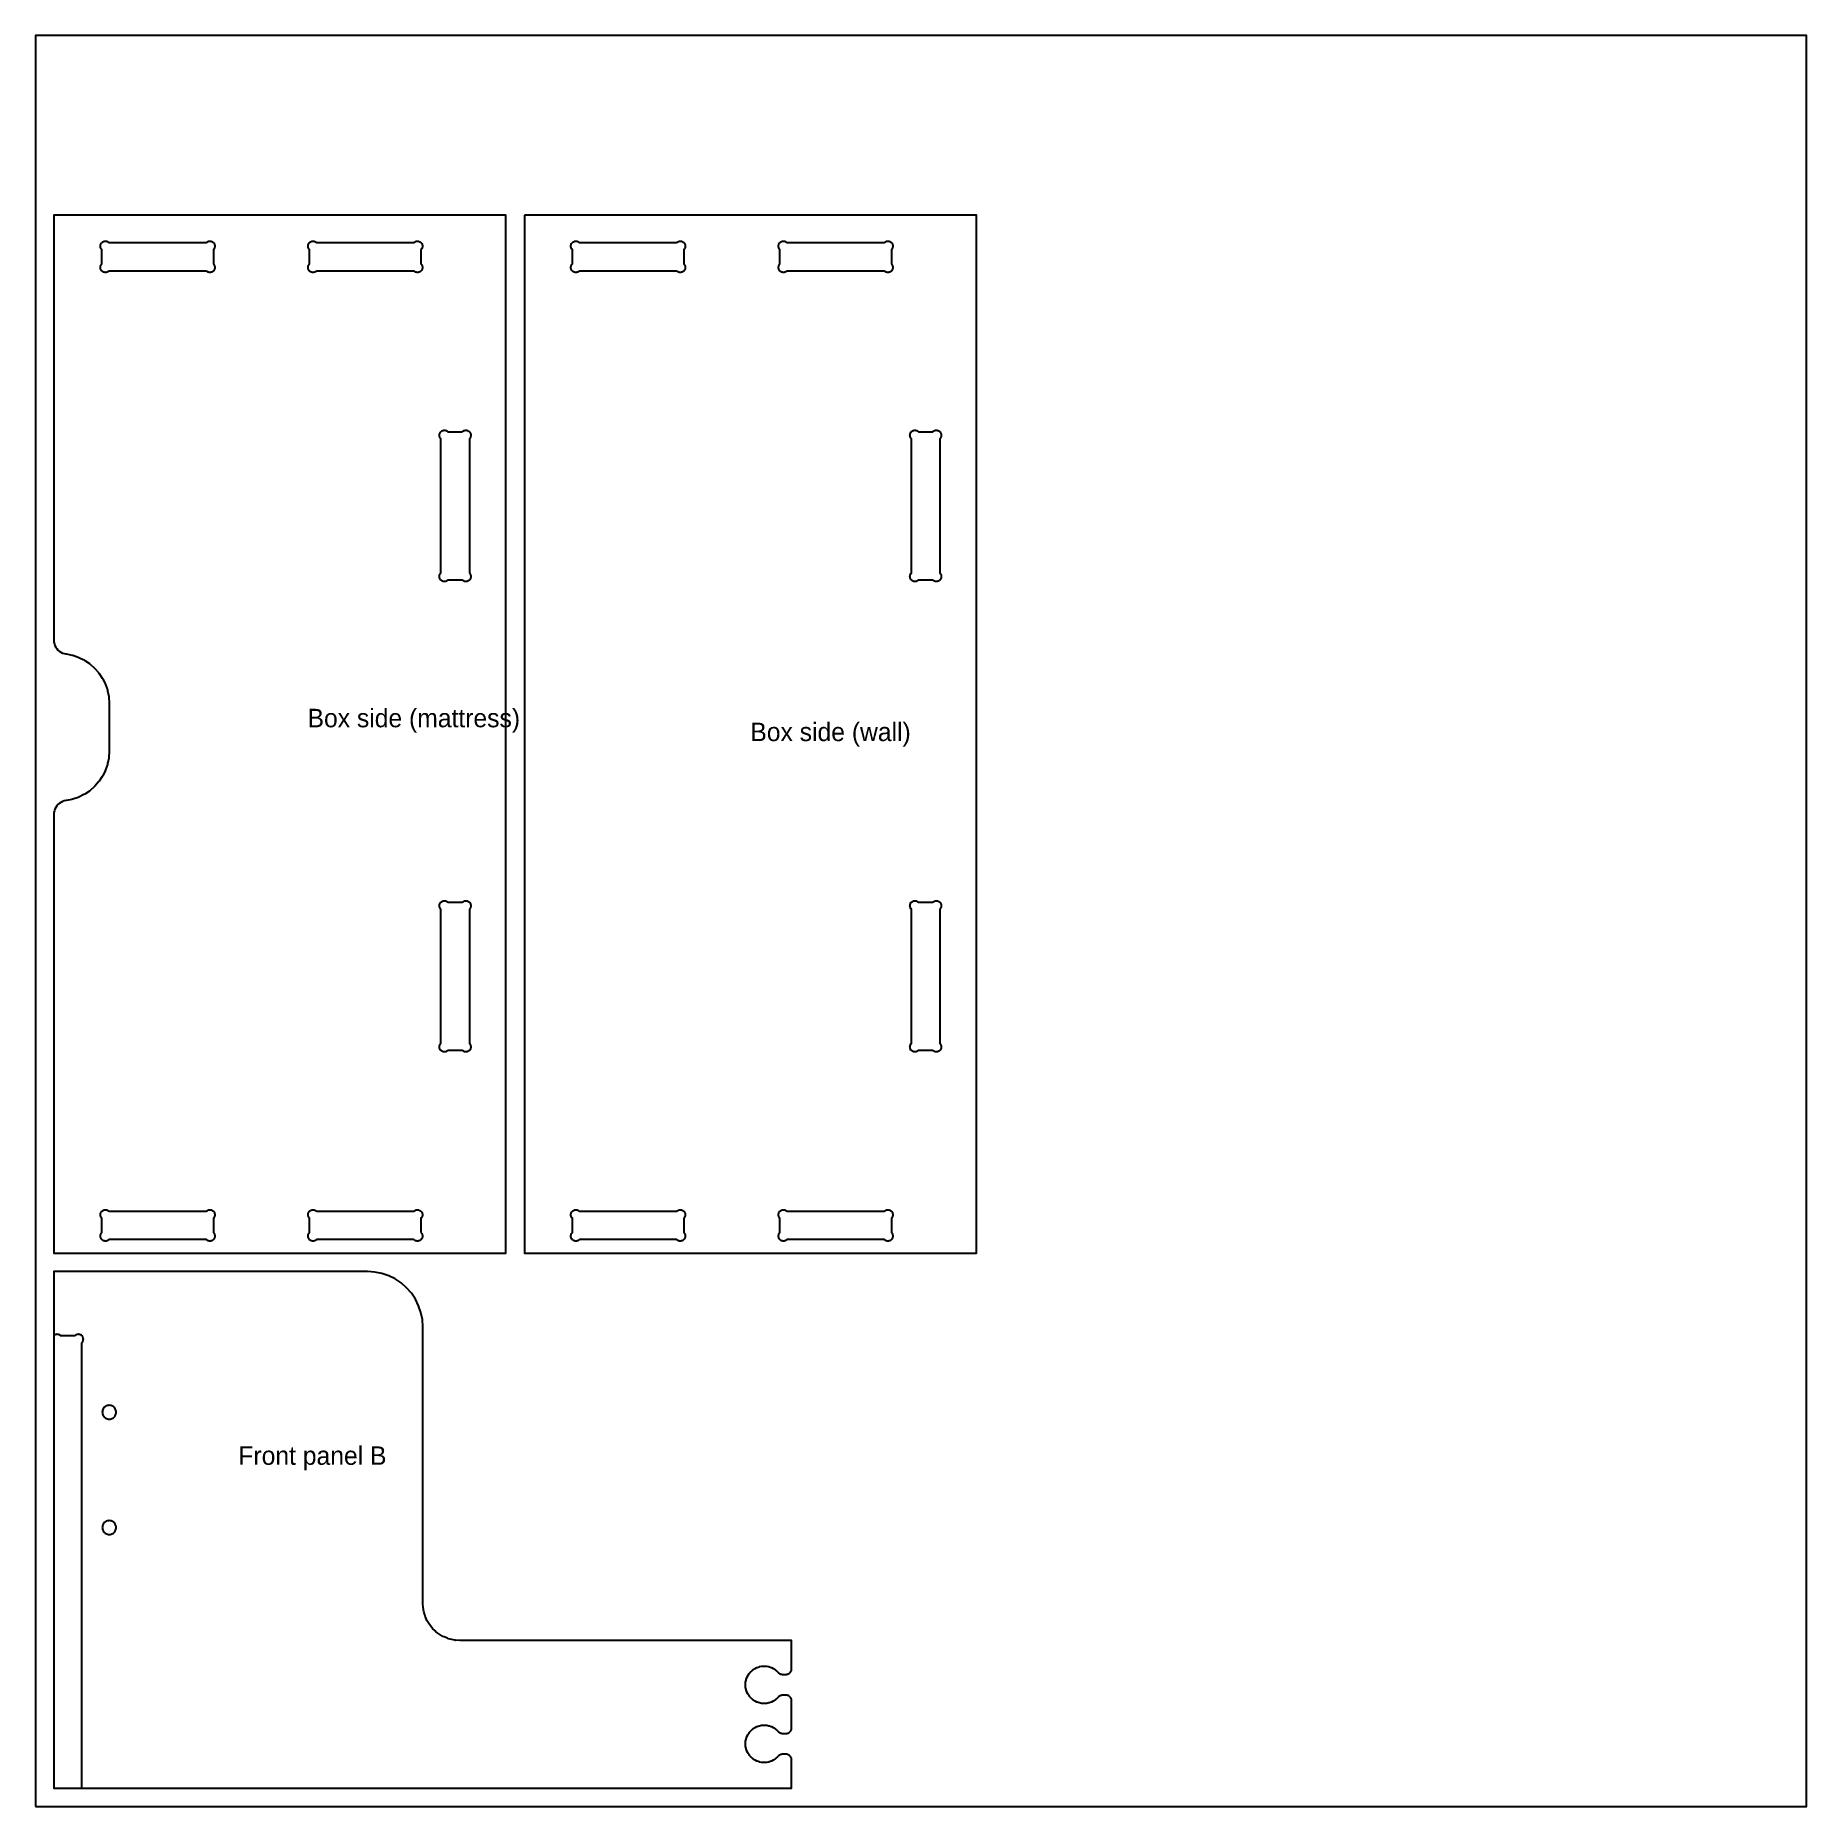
# Model space of a CAD drawing. Header units: inches. Extents: x 0 to 48, y 0 to 48.
import ezdxf

# ---------------------------------------------------------------- set-up
doc = ezdxf.new("R2010")
doc.units = ezdxf.units.IN
doc.header["$MEASUREMENT"] = 0
for name, color, linetype in [('CUT_INSIDE', 5, 'Continuous'), ('CUT_OUTSIDE', 1, 'Continuous'), ('LABEL', 3, 'Continuous'), ('POCKET_0.375', 4, 'Continuous'), ('POCKET_0.500', 4, 'Continuous'), ('SHEET', 8, 'Continuous')]:
    doc.layers.add(name, color=color, linetype=linetype)

msp = doc.modelspace()

# ---------------------------------------------------------------- texts
at = {"layer": 'LABEL'}
for s, p in [('Box side (mattress)', (7.375, 29.25)), ('Box side (wall)', (19.375, 28.875)), ('Front panel B', (5.5, 9.262))]:
    msp.add_text(s, height=0.5, dxfattribs=at).set_placement(p)

# ---------------------------------------------------------------- linework, layer by layer
at = {"layer": 'CUT_INSIDE'}
for points in [[(4.822, 41.806), (4.834, 41.793), (4.844, 41.778), (4.852, 41.762), (4.857, 41.745), (4.861, 41.728), (4.862, 41.71), (4.861, 41.693), (4.857, 41.676), (4.852, 41.659), (4.844, 41.643), (4.834, 41.628), (4.822, 41.615), (4.809, 41.603), (4.795, 41.594), (4.779, 41.586), (4.762, 41.58), (4.745, 41.577), (4.727, 41.575), (4.709, 41.577), (4.692, 41.58), (4.675, 41.586), (4.66, 41.594), (4.645, 41.603), (4.632, 41.615), (1.993, 41.615), (1.98, 41.603), (1.965, 41.594), (1.95, 41.586), (1.933, 41.58), (1.916, 41.577), (1.898, 41.575), (1.88, 41.577), (1.863, 41.58), (1.846, 41.586), (1.83, 41.594), (1.816, 41.603), (1.803, 41.615), (1.791, 41.628), (1.781, 41.643), (1.773, 41.659), (1.768, 41.676), (1.764, 41.693), (1.763, 41.71), (1.764, 41.728), (1.768, 41.745), (1.773, 41.762), (1.781, 41.778), (1.791, 41.793), (1.803, 41.806), (1.803, 42.194), (1.791, 42.207), (1.781, 42.222), (1.773, 42.238), (1.768, 42.255), (1.764, 42.272), (1.763, 42.29), (1.764, 42.307), (1.768, 42.324), (1.773, 42.341), (1.781, 42.357), (1.791, 42.372), (1.803, 42.385), (1.816, 42.397), (1.83, 42.406), (1.846, 42.414), (1.863, 42.42), (1.88, 42.423), (1.898, 42.425), (1.916, 42.423), (1.933, 42.42), (1.95, 42.414), (1.965, 42.406), (1.98, 42.397), (1.993, 42.385), (4.632, 42.385), (4.645, 42.397), (4.66, 42.406), (4.675, 42.414), (4.692, 42.42), (4.709, 42.423), (4.727, 42.425), (4.745, 42.423), (4.762, 42.42), (4.779, 42.414), (4.795, 42.406), (4.809, 42.397), (4.822, 42.385), (4.834, 42.372), (4.844, 42.357), (4.852, 42.341), (4.857, 42.324), (4.861, 42.307), (4.862, 42.29), (4.861, 42.272), (4.857, 42.255), (4.852, 42.238), (4.844, 42.222), (4.834, 42.207), (4.822, 42.194)], [(10.447, 42.194), (10.447, 41.806), (10.459, 41.793), (10.469, 41.778), (10.477, 41.762), (10.482, 41.745), (10.486, 41.728), (10.487, 41.71), (10.486, 41.693), (10.482, 41.676), (10.477, 41.659), (10.469, 41.643), (10.459, 41.628), (10.447, 41.615), (10.434, 41.603), (10.42, 41.594), (10.404, 41.586), (10.387, 41.58), (10.37, 41.577), (10.352, 41.575), (10.334, 41.577), (10.317, 41.58), (10.3, 41.586), (10.285, 41.594), (10.27, 41.603), (10.257, 41.615), (7.618, 41.615), (7.605, 41.603), (7.59, 41.594), (7.575, 41.586), (7.558, 41.58), (7.541, 41.577), (7.523, 41.575), (7.505, 41.577), (7.488, 41.58), (7.471, 41.586), (7.455, 41.594), (7.441, 41.603), (7.428, 41.615), (7.416, 41.628), (7.406, 41.643), (7.398, 41.659), (7.393, 41.676), (7.389, 41.693), (7.388, 41.71), (7.389, 41.728), (7.393, 41.745), (7.398, 41.762), (7.406, 41.778), (7.416, 41.793), (7.428, 41.806), (7.428, 42.194), (7.416, 42.207), (7.406, 42.222), (7.398, 42.238), (7.393, 42.255), (7.389, 42.272), (7.388, 42.29), (7.389, 42.307), (7.393, 42.324), (7.398, 42.341), (7.406, 42.357), (7.416, 42.372), (7.428, 42.385), (7.441, 42.397), (7.455, 42.406), (7.471, 42.414), (7.488, 42.42), (7.505, 42.423), (7.523, 42.425), (7.541, 42.423), (7.558, 42.42), (7.575, 42.414), (7.59, 42.406), (7.605, 42.397), (7.618, 42.385), (10.257, 42.385), (10.27, 42.397), (10.285, 42.406), (10.3, 42.414), (10.317, 42.42), (10.334, 42.423), (10.352, 42.425), (10.37, 42.423), (10.387, 42.42), (10.404, 42.414), (10.42, 42.406), (10.434, 42.397), (10.447, 42.385), (10.459, 42.372), (10.469, 42.357), (10.477, 42.341), (10.482, 42.324), (10.486, 42.307), (10.487, 42.29), (10.486, 42.272), (10.482, 42.255), (10.477, 42.238), (10.469, 42.222), (10.459, 42.207)], [(17.602, 41.762), (17.607, 41.745), (17.611, 41.728), (17.612, 41.71), (17.611, 41.693), (17.607, 41.676), (17.602, 41.659), (17.594, 41.643), (17.584, 41.628), (17.572, 41.615), (17.559, 41.603), (17.545, 41.594), (17.529, 41.586), (17.512, 41.58), (17.495, 41.577), (17.477, 41.575), (17.459, 41.577), (17.442, 41.58), (17.425, 41.586), (17.41, 41.594), (17.395, 41.603), (17.382, 41.615), (14.743, 41.615), (14.73, 41.603), (14.715, 41.594), (14.7, 41.586), (14.683, 41.58), (14.666, 41.577), (14.648, 41.575), (14.63, 41.577), (14.613, 41.58), (14.596, 41.586), (14.58, 41.594), (14.566, 41.603), (14.553, 41.615), (14.541, 41.628), (14.531, 41.643), (14.523, 41.659), (14.518, 41.676), (14.514, 41.693), (14.513, 41.71), (14.514, 41.728), (14.518, 41.745), (14.523, 41.762), (14.531, 41.778), (14.541, 41.793), (14.553, 41.806), (14.553, 42.194), (14.541, 42.207), (14.531, 42.222), (14.523, 42.238), (14.518, 42.255), (14.514, 42.272), (14.513, 42.29), (14.514, 42.307), (14.518, 42.324), (14.523, 42.341), (14.531, 42.357), (14.541, 42.372), (14.553, 42.385), (14.566, 42.397), (14.58, 42.406), (14.596, 42.414), (14.613, 42.42), (14.63, 42.423), (14.648, 42.425), (14.666, 42.423), (14.683, 42.42), (14.7, 42.414), (14.715, 42.406), (14.73, 42.397), (14.743, 42.385), (17.382, 42.385), (17.395, 42.397), (17.41, 42.406), (17.425, 42.414), (17.442, 42.42), (17.459, 42.423), (17.477, 42.425), (17.495, 42.423), (17.512, 42.42), (17.529, 42.414), (17.545, 42.406), (17.559, 42.397), (17.572, 42.385), (17.584, 42.372), (17.594, 42.357), (17.602, 42.341), (17.607, 42.324), (17.611, 42.307), (17.612, 42.29), (17.611, 42.272), (17.607, 42.255), (17.602, 42.238), (17.594, 42.222), (17.584, 42.207), (17.572, 42.194), (17.572, 41.806), (17.584, 41.793), (17.594, 41.778)], [(23.219, 41.778), (23.227, 41.762), (23.232, 41.745), (23.236, 41.728), (23.237, 41.71), (23.236, 41.693), (23.232, 41.676), (23.227, 41.659), (23.219, 41.643), (23.209, 41.628), (23.197, 41.615), (23.184, 41.603), (23.17, 41.594), (23.154, 41.586), (23.137, 41.58), (23.12, 41.577), (23.102, 41.575), (23.084, 41.577), (23.067, 41.58), (23.05, 41.586), (23.035, 41.594), (23.02, 41.603), (23.007, 41.615), (20.368, 41.615), (20.355, 41.603), (20.34, 41.594), (20.325, 41.586), (20.308, 41.58), (20.291, 41.577), (20.273, 41.575), (20.255, 41.577), (20.238, 41.58), (20.221, 41.586), (20.205, 41.594), (20.191, 41.603), (20.178, 41.615), (20.166, 41.628), (20.156, 41.643), (20.148, 41.659), (20.143, 41.676), (20.139, 41.693), (20.138, 41.71), (20.139, 41.728), (20.143, 41.745), (20.148, 41.762), (20.156, 41.778), (20.166, 41.793), (20.178, 41.806), (20.178, 42.194), (20.166, 42.207), (20.156, 42.222), (20.148, 42.238), (20.143, 42.255), (20.139, 42.272), (20.138, 42.29), (20.139, 42.307), (20.143, 42.324), (20.148, 42.341), (20.156, 42.357), (20.166, 42.372), (20.178, 42.385), (20.191, 42.397), (20.205, 42.406), (20.221, 42.414), (20.238, 42.42), (20.255, 42.423), (20.273, 42.425), (20.291, 42.423), (20.308, 42.42), (20.325, 42.414), (20.34, 42.406), (20.355, 42.397), (20.368, 42.385), (23.007, 42.385), (23.02, 42.397), (23.035, 42.406), (23.05, 42.414), (23.067, 42.42), (23.084, 42.423), (23.102, 42.425), (23.12, 42.423), (23.137, 42.42), (23.154, 42.414), (23.17, 42.406), (23.184, 42.397), (23.197, 42.385), (23.209, 42.372), (23.219, 42.357), (23.227, 42.341), (23.232, 42.324), (23.236, 42.307), (23.237, 42.29), (23.236, 42.272), (23.232, 42.255), (23.227, 42.238), (23.219, 42.222), (23.209, 42.207), (23.197, 42.194), (23.197, 41.806), (23.209, 41.793)], [(11.76, 33.431), (11.772, 33.418), (11.781, 33.403), (11.789, 33.387), (11.795, 33.37), (11.798, 33.353), (11.8, 33.335), (11.798, 33.318), (11.795, 33.301), (11.789, 33.284), (11.781, 33.268), (11.772, 33.253), (11.76, 33.24), (11.76, 33.24), (11.747, 33.228), (11.732, 33.219), (11.716, 33.211), (11.699, 33.205), (11.682, 33.202), (11.665, 33.2), (11.647, 33.202), (11.63, 33.205), (11.613, 33.211), (11.597, 33.219), (11.582, 33.228), (11.569, 33.24), (11.181, 33.24), (11.168, 33.228), (11.153, 33.219), (11.137, 33.211), (11.12, 33.205), (11.103, 33.202), (11.085, 33.2), (11.068, 33.202), (11.051, 33.205), (11.034, 33.211), (11.018, 33.219), (11.003, 33.228), (10.99, 33.24), (10.99, 33.24), (10.978, 33.253), (10.969, 33.268), (10.961, 33.284), (10.955, 33.301), (10.952, 33.318), (10.95, 33.335), (10.952, 33.353), (10.955, 33.37), (10.961, 33.387), (10.969, 33.403), (10.978, 33.418), (10.99, 33.431), (10.99, 37.069), (10.978, 37.082), (10.969, 37.097), (10.961, 37.113), (10.955, 37.13), (10.952, 37.147), (10.95, 37.165), (10.952, 37.182), (10.955, 37.199), (10.961, 37.216), (10.969, 37.232), (10.978, 37.247), (10.99, 37.26), (11.003, 37.272), (11.018, 37.281), (11.034, 37.289), (11.051, 37.295), (11.068, 37.298), (11.085, 37.3), (11.103, 37.298), (11.12, 37.295), (11.137, 37.289), (11.153, 37.281), (11.168, 37.272), (11.181, 37.26), (11.569, 37.26), (11.582, 37.272), (11.597, 37.281), (11.613, 37.289), (11.63, 37.295), (11.647, 37.298), (11.665, 37.3), (11.682, 37.298), (11.699, 37.295), (11.716, 37.289), (11.732, 37.281), (11.747, 37.272), (11.76, 37.26), (11.76, 37.26), (11.772, 37.247), (11.781, 37.232), (11.789, 37.216), (11.795, 37.199), (11.798, 37.182), (11.8, 37.165), (11.798, 37.147), (11.795, 37.13), (11.789, 37.113), (11.781, 37.097), (11.772, 37.082), (11.76, 37.069)], [(24.539, 33.387), (24.545, 33.37), (24.548, 33.353), (24.55, 33.335), (24.548, 33.318), (24.545, 33.301), (24.539, 33.284), (24.531, 33.268), (24.522, 33.253), (24.51, 33.24), (24.51, 33.24), (24.497, 33.228), (24.482, 33.219), (24.466, 33.211), (24.449, 33.205), (24.432, 33.202), (24.415, 33.2), (24.397, 33.202), (24.38, 33.205), (24.363, 33.211), (24.347, 33.219), (24.332, 33.228), (24.319, 33.24), (23.931, 33.24), (23.918, 33.228), (23.903, 33.219), (23.887, 33.211), (23.87, 33.205), (23.853, 33.202), (23.835, 33.2), (23.818, 33.202), (23.801, 33.205), (23.784, 33.211), (23.768, 33.219), (23.753, 33.228), (23.74, 33.24), (23.74, 33.24), (23.728, 33.253), (23.719, 33.268), (23.711, 33.284), (23.705, 33.301), (23.702, 33.318), (23.7, 33.335), (23.702, 33.353), (23.705, 33.37), (23.711, 33.387), (23.719, 33.403), (23.728, 33.418), (23.74, 33.431), (23.74, 37.069), (23.728, 37.082), (23.719, 37.097), (23.711, 37.113), (23.705, 37.13), (23.702, 37.147), (23.7, 37.165), (23.702, 37.182), (23.705, 37.199), (23.711, 37.216), (23.719, 37.232), (23.728, 37.247), (23.74, 37.26), (23.753, 37.272), (23.768, 37.281), (23.784, 37.289), (23.801, 37.295), (23.818, 37.298), (23.835, 37.3), (23.853, 37.298), (23.87, 37.295), (23.887, 37.289), (23.903, 37.281), (23.918, 37.272), (23.931, 37.26), (24.319, 37.26), (24.332, 37.272), (24.347, 37.281), (24.363, 37.289), (24.38, 37.295), (24.397, 37.298), (24.415, 37.3), (24.432, 37.298), (24.449, 37.295), (24.466, 37.289), (24.482, 37.281), (24.497, 37.272), (24.51, 37.26), (24.51, 37.26), (24.522, 37.247), (24.531, 37.232), (24.539, 37.216), (24.545, 37.199), (24.548, 37.182), (24.55, 37.165), (24.548, 37.147), (24.545, 37.13), (24.539, 37.113), (24.531, 37.097), (24.522, 37.082), (24.51, 37.069), (24.51, 33.431), (24.522, 33.418), (24.531, 33.403)], [(11.76, 24.319), (11.76, 20.681), (11.772, 20.668), (11.781, 20.653), (11.789, 20.637), (11.795, 20.62), (11.798, 20.603), (11.8, 20.585), (11.798, 20.568), (11.795, 20.551), (11.789, 20.534), (11.781, 20.518), (11.772, 20.503), (11.76, 20.49), (11.76, 20.49), (11.747, 20.478), (11.732, 20.469), (11.716, 20.461), (11.699, 20.455), (11.682, 20.452), (11.665, 20.45), (11.647, 20.452), (11.63, 20.455), (11.613, 20.461), (11.597, 20.469), (11.582, 20.478), (11.569, 20.49), (11.181, 20.49), (11.168, 20.478), (11.153, 20.469), (11.137, 20.461), (11.12, 20.455), (11.103, 20.452), (11.085, 20.45), (11.068, 20.452), (11.051, 20.455), (11.034, 20.461), (11.018, 20.469), (11.003, 20.478), (10.99, 20.49), (10.99, 20.49), (10.978, 20.503), (10.969, 20.518), (10.961, 20.534), (10.955, 20.551), (10.952, 20.568), (10.95, 20.585), (10.952, 20.603), (10.955, 20.62), (10.961, 20.637), (10.969, 20.653), (10.978, 20.668), (10.99, 20.681), (10.99, 24.319), (10.978, 24.332), (10.969, 24.347), (10.961, 24.363), (10.955, 24.38), (10.952, 24.397), (10.95, 24.415), (10.952, 24.432), (10.955, 24.449), (10.961, 24.466), (10.969, 24.482), (10.978, 24.497), (10.99, 24.51), (11.003, 24.522), (11.018, 24.531), (11.034, 24.539), (11.051, 24.545), (11.068, 24.548), (11.085, 24.55), (11.103, 24.548), (11.12, 24.545), (11.137, 24.539), (11.153, 24.531), (11.168, 24.522), (11.181, 24.51), (11.569, 24.51), (11.582, 24.522), (11.597, 24.531), (11.613, 24.539), (11.63, 24.545), (11.647, 24.548), (11.665, 24.55), (11.682, 24.548), (11.699, 24.545), (11.716, 24.539), (11.732, 24.531), (11.747, 24.522), (11.76, 24.51), (11.76, 24.51), (11.772, 24.497), (11.781, 24.482), (11.789, 24.466), (11.795, 24.449), (11.798, 24.432), (11.8, 24.415), (11.798, 24.397), (11.795, 24.38), (11.789, 24.363), (11.781, 24.347), (11.772, 24.332)], [(24.531, 20.653), (24.539, 20.637), (24.545, 20.62), (24.548, 20.603), (24.55, 20.585), (24.548, 20.568), (24.545, 20.551), (24.539, 20.534), (24.531, 20.518), (24.522, 20.503), (24.51, 20.49), (24.51, 20.49), (24.497, 20.478), (24.482, 20.469), (24.466, 20.461), (24.449, 20.455), (24.432, 20.452), (24.415, 20.45), (24.397, 20.452), (24.38, 20.455), (24.363, 20.461), (24.347, 20.469), (24.332, 20.478), (24.319, 20.49), (23.931, 20.49), (23.918, 20.478), (23.903, 20.469), (23.887, 20.461), (23.87, 20.455), (23.853, 20.452), (23.835, 20.45), (23.818, 20.452), (23.801, 20.455), (23.784, 20.461), (23.768, 20.469), (23.753, 20.478), (23.74, 20.49), (23.74, 20.49), (23.728, 20.503), (23.719, 20.518), (23.711, 20.534), (23.705, 20.551), (23.702, 20.568), (23.7, 20.585), (23.702, 20.603), (23.705, 20.62), (23.711, 20.637), (23.719, 20.653), (23.728, 20.668), (23.74, 20.681), (23.74, 24.319), (23.728, 24.332), (23.719, 24.347), (23.711, 24.363), (23.705, 24.38), (23.702, 24.397), (23.7, 24.415), (23.702, 24.432), (23.705, 24.449), (23.711, 24.466), (23.719, 24.482), (23.728, 24.497), (23.74, 24.51), (23.753, 24.522), (23.768, 24.531), (23.784, 24.539), (23.801, 24.545), (23.818, 24.548), (23.835, 24.55), (23.853, 24.548), (23.87, 24.545), (23.887, 24.539), (23.903, 24.531), (23.918, 24.522), (23.931, 24.51), (24.319, 24.51), (24.332, 24.522), (24.347, 24.531), (24.363, 24.539), (24.38, 24.545), (24.397, 24.548), (24.415, 24.55), (24.432, 24.548), (24.449, 24.545), (24.466, 24.539), (24.482, 24.531), (24.497, 24.522), (24.51, 24.51), (24.51, 24.51), (24.522, 24.497), (24.531, 24.482), (24.539, 24.466), (24.545, 24.449), (24.548, 24.432), (24.55, 24.415), (24.548, 24.397), (24.545, 24.38), (24.539, 24.363), (24.531, 24.347), (24.522, 24.332), (24.51, 24.319), (24.51, 20.681), (24.522, 20.668)], [(4.822, 15.556), (4.834, 15.543), (4.844, 15.528), (4.852, 15.512), (4.857, 15.495), (4.861, 15.478), (4.862, 15.46), (4.861, 15.443), (4.857, 15.426), (4.852, 15.409), (4.844, 15.393), (4.834, 15.378), (4.822, 15.365), (4.809, 15.353), (4.795, 15.344), (4.779, 15.336), (4.762, 15.33), (4.745, 15.327), (4.727, 15.325), (4.709, 15.327), (4.692, 15.33), (4.675, 15.336), (4.66, 15.344), (4.645, 15.353), (4.632, 15.365), (4.632, 15.365), (1.993, 15.365), (1.98, 15.353), (1.965, 15.344), (1.95, 15.336), (1.933, 15.33), (1.916, 15.327), (1.898, 15.325), (1.88, 15.327), (1.863, 15.33), (1.846, 15.336), (1.83, 15.344), (1.816, 15.353), (1.803, 15.365), (1.791, 15.378), (1.781, 15.393), (1.773, 15.409), (1.768, 15.426), (1.764, 15.443), (1.763, 15.46), (1.764, 15.478), (1.768, 15.495), (1.773, 15.512), (1.781, 15.528), (1.791, 15.543), (1.803, 15.556), (1.803, 15.944), (1.791, 15.957), (1.781, 15.972), (1.773, 15.988), (1.768, 16.005), (1.764, 16.022), (1.763, 16.04), (1.764, 16.057), (1.768, 16.074), (1.773, 16.091), (1.781, 16.107), (1.791, 16.122), (1.803, 16.135), (1.816, 16.147), (1.83, 16.156), (1.846, 16.164), (1.863, 16.17), (1.88, 16.173), (1.898, 16.175), (1.916, 16.173), (1.933, 16.17), (1.95, 16.164), (1.965, 16.156), (1.98, 16.147), (1.993, 16.135), (4.632, 16.135), (4.645, 16.147), (4.66, 16.156), (4.675, 16.164), (4.692, 16.17), (4.709, 16.173), (4.727, 16.175), (4.745, 16.173), (4.762, 16.17), (4.779, 16.164), (4.795, 16.156), (4.809, 16.147), (4.822, 16.135), (4.834, 16.122), (4.844, 16.107), (4.852, 16.091), (4.857, 16.074), (4.861, 16.057), (4.862, 16.04), (4.861, 16.022), (4.857, 16.005), (4.852, 15.988), (4.844, 15.972), (4.834, 15.957), (4.822, 15.944)], [(10.447, 15.556), (10.459, 15.543), (10.469, 15.528), (10.477, 15.512), (10.482, 15.495), (10.486, 15.478), (10.487, 15.46), (10.486, 15.443), (10.482, 15.426), (10.477, 15.409), (10.469, 15.393), (10.459, 15.378), (10.447, 15.365), (10.434, 15.353), (10.42, 15.344), (10.404, 15.336), (10.387, 15.33), (10.37, 15.327), (10.352, 15.325), (10.334, 15.327), (10.317, 15.33), (10.3, 15.336), (10.285, 15.344), (10.27, 15.353), (10.257, 15.365), (10.257, 15.365), (7.618, 15.365), (7.605, 15.353), (7.59, 15.344), (7.575, 15.336), (7.558, 15.33), (7.541, 15.327), (7.523, 15.325), (7.505, 15.327), (7.488, 15.33), (7.471, 15.336), (7.455, 15.344), (7.441, 15.353), (7.428, 15.365), (7.416, 15.378), (7.406, 15.393), (7.398, 15.409), (7.393, 15.426), (7.389, 15.443), (7.388, 15.46), (7.389, 15.478), (7.393, 15.495), (7.398, 15.512), (7.406, 15.528), (7.416, 15.543), (7.428, 15.556), (7.428, 15.944), (7.416, 15.957), (7.406, 15.972), (7.398, 15.988), (7.393, 16.005), (7.389, 16.022), (7.388, 16.04), (7.389, 16.057), (7.393, 16.074), (7.398, 16.091), (7.406, 16.107), (7.416, 16.122), (7.428, 16.135), (7.441, 16.147), (7.455, 16.156), (7.471, 16.164), (7.488, 16.17), (7.505, 16.173), (7.523, 16.175), (7.541, 16.173), (7.558, 16.17), (7.575, 16.164), (7.59, 16.156), (7.605, 16.147), (7.618, 16.135), (10.257, 16.135), (10.27, 16.147), (10.285, 16.156), (10.3, 16.164), (10.317, 16.17), (10.334, 16.173), (10.352, 16.175), (10.37, 16.173), (10.387, 16.17), (10.404, 16.164), (10.42, 16.156), (10.434, 16.147), (10.447, 16.135), (10.459, 16.122), (10.469, 16.107), (10.477, 16.091), (10.482, 16.074), (10.486, 16.057), (10.487, 16.04), (10.486, 16.022), (10.482, 16.005), (10.477, 15.988), (10.469, 15.972), (10.459, 15.957), (10.447, 15.944)], [(17.602, 15.512), (17.607, 15.495), (17.611, 15.478), (17.612, 15.46), (17.611, 15.443), (17.607, 15.426), (17.602, 15.409), (17.594, 15.393), (17.584, 15.378), (17.572, 15.365), (17.559, 15.353), (17.545, 15.344), (17.529, 15.336), (17.512, 15.33), (17.495, 15.327), (17.477, 15.325), (17.459, 15.327), (17.442, 15.33), (17.425, 15.336), (17.41, 15.344), (17.395, 15.353), (17.382, 15.365), (17.382, 15.365), (14.743, 15.365), (14.73, 15.353), (14.715, 15.344), (14.7, 15.336), (14.683, 15.33), (14.666, 15.327), (14.648, 15.325), (14.63, 15.327), (14.613, 15.33), (14.596, 15.336), (14.58, 15.344), (14.566, 15.353), (14.553, 15.365), (14.541, 15.378), (14.531, 15.393), (14.523, 15.409), (14.518, 15.426), (14.514, 15.443), (14.513, 15.46), (14.514, 15.478), (14.518, 15.495), (14.523, 15.512), (14.531, 15.528), (14.541, 15.543), (14.553, 15.556), (14.553, 15.944), (14.541, 15.957), (14.531, 15.972), (14.523, 15.988), (14.518, 16.005), (14.514, 16.022), (14.513, 16.04), (14.514, 16.057), (14.518, 16.074), (14.523, 16.091), (14.531, 16.107), (14.541, 16.122), (14.553, 16.135), (14.566, 16.147), (14.58, 16.156), (14.596, 16.164), (14.613, 16.17), (14.63, 16.173), (14.648, 16.175), (14.666, 16.173), (14.683, 16.17), (14.7, 16.164), (14.715, 16.156), (14.73, 16.147), (14.743, 16.135), (17.382, 16.135), (17.395, 16.147), (17.41, 16.156), (17.425, 16.164), (17.442, 16.17), (17.459, 16.173), (17.477, 16.175), (17.495, 16.173), (17.512, 16.17), (17.529, 16.164), (17.545, 16.156), (17.559, 16.147), (17.572, 16.135), (17.584, 16.122), (17.594, 16.107), (17.602, 16.091), (17.607, 16.074), (17.611, 16.057), (17.612, 16.04), (17.611, 16.022), (17.607, 16.005), (17.602, 15.988), (17.594, 15.972), (17.584, 15.957), (17.572, 15.944), (17.572, 15.556), (17.584, 15.543), (17.594, 15.528)], [(23.227, 15.512), (23.232, 15.495), (23.236, 15.478), (23.237, 15.46), (23.236, 15.443), (23.232, 15.426), (23.227, 15.409), (23.219, 15.393), (23.209, 15.378), (23.197, 15.365), (23.184, 15.353), (23.17, 15.344), (23.154, 15.336), (23.137, 15.33), (23.12, 15.327), (23.102, 15.325), (23.084, 15.327), (23.067, 15.33), (23.05, 15.336), (23.035, 15.344), (23.02, 15.353), (23.007, 15.365), (23.007, 15.365), (20.368, 15.365), (20.355, 15.353), (20.34, 15.344), (20.325, 15.336), (20.308, 15.33), (20.291, 15.327), (20.273, 15.325), (20.255, 15.327), (20.238, 15.33), (20.221, 15.336), (20.205, 15.344), (20.191, 15.353), (20.178, 15.365), (20.166, 15.378), (20.156, 15.393), (20.148, 15.409), (20.143, 15.426), (20.139, 15.443), (20.138, 15.46), (20.139, 15.478), (20.143, 15.495), (20.148, 15.512), (20.156, 15.528), (20.166, 15.543), (20.178, 15.556), (20.178, 15.944), (20.166, 15.957), (20.156, 15.972), (20.148, 15.988), (20.143, 16.005), (20.139, 16.022), (20.138, 16.04), (20.139, 16.057), (20.143, 16.074), (20.148, 16.091), (20.156, 16.107), (20.166, 16.122), (20.178, 16.135), (20.191, 16.147), (20.205, 16.156), (20.221, 16.164), (20.238, 16.17), (20.255, 16.173), (20.273, 16.175), (20.291, 16.173), (20.308, 16.17), (20.325, 16.164), (20.34, 16.156), (20.355, 16.147), (20.368, 16.135), (23.007, 16.135), (23.02, 16.147), (23.035, 16.156), (23.05, 16.164), (23.067, 16.17), (23.084, 16.173), (23.102, 16.175), (23.12, 16.173), (23.137, 16.17), (23.154, 16.164), (23.17, 16.156), (23.184, 16.147), (23.197, 16.135), (23.209, 16.122), (23.219, 16.107), (23.227, 16.091), (23.232, 16.074), (23.236, 16.057), (23.237, 16.04), (23.236, 16.022), (23.232, 16.005), (23.227, 15.988), (23.219, 15.972), (23.209, 15.957), (23.197, 15.944), (23.197, 15.556), (23.209, 15.543), (23.219, 15.528)]]:
    msp.add_lwpolyline(points, close=True, dxfattribs=at)
at = {"layer": 'CUT_OUTSIDE'}
for points in [[(12.75, 15.375), (12.75, 15.385), (12.75, 43.125), (0.5, 43.125), (0.5, 32.25), (0.5, 31.609), (0.503, 31.561), (0.513, 31.512), (0.529, 31.466), (0.55, 31.422), (0.577, 31.381), (0.61, 31.344), (0.647, 31.312), (0.688, 31.285), (0.731, 31.263), (0.778, 31.247), (0.826, 31.238), (0.838, 31.236), (0.987, 31.206), (1.011, 31.2), (1.155, 31.151), (1.178, 31.142), (1.314, 31.075), (1.335, 31.062), (1.462, 30.978), (1.481, 30.963), (1.595, 30.863), (1.613, 30.845), (1.713, 30.731), (1.728, 30.712), (1.812, 30.585), (1.825, 30.564), (1.892, 30.428), (1.901, 30.405), (1.95, 30.261), (1.956, 30.237), (1.986, 30.088), (1.989, 30.064), (2, 29.906), (2, 29.894), (2, 28.606), (2, 28.594), (1.989, 28.436), (1.986, 28.412), (1.956, 28.263), (1.95, 28.239), (1.901, 28.095), (1.892, 28.072), (1.825, 27.936), (1.812, 27.915), (1.728, 27.788), (1.713, 27.769), (1.613, 27.655), (1.595, 27.637), (1.481, 27.537), (1.462, 27.522), (1.335, 27.438), (1.314, 27.425), (1.178, 27.358), (1.155, 27.349), (1.011, 27.3), (0.987, 27.294), (0.838, 27.264), (0.826, 27.262), (0.778, 27.253), (0.731, 27.237), (0.688, 27.215), (0.647, 27.188), (0.61, 27.156), (0.577, 27.119), (0.55, 27.078), (0.529, 27.034), (0.513, 26.988), (0.503, 26.939), (0.5, 26.891), (0.5, 26.25), (0.5, 15.385), (0.5, 15.375), (0.5, 15), (12.75, 15)], [(13.25, 43.125), (13.25, 15.385), (13.25, 15.375), (13.25, 15), (25.5, 15), (25.5, 15.375), (25.5, 15.385), (25.5, 43.125)], [(11.369, 4.509), (11.362, 4.51), (11.383, 4.51), (11.321, 4.518), (11.289, 4.524), (11.195, 4.55), (11.164, 4.56), (11.073, 4.598), (11.044, 4.612), (10.959, 4.661), (10.932, 4.679), (10.854, 4.739), (10.83, 4.761), (10.761, 4.83), (10.739, 4.854), (10.679, 4.932), (10.661, 4.959), (10.612, 5.044), (10.598, 5.073), (10.56, 5.164), (10.55, 5.195), (10.524, 5.289), (10.518, 5.321), (10.505, 5.418), (10.502, 5.476), (10.5, 5.525), (10.5, 13), (10.487, 13.196), (10.449, 13.388), (10.386, 13.574), (10.299, 13.75), (10.19, 13.913), (10.061, 14.061), (9.913, 14.19), (9.75, 14.299), (9.574, 14.386), (9.388, 14.449), (9.196, 14.487), (9, 14.5), (6.5, 14.5), (0.5, 14.5), (0.5, 0.5), (20.492, 0.5), (20.492, 0.505), (20.492, 0.505), (20.492, 1.27), (20.491, 1.289), (20.487, 1.308), (20.481, 1.326), (20.472, 1.343), (20.462, 1.359), (20.449, 1.374), (20.434, 1.387), (20.418, 1.397), (20.401, 1.406), (20.383, 1.412), (20.364, 1.416), (20.345, 1.417), (20.247, 1.417), (20.238, 1.417), (20.234, 1.416), (20.216, 1.414), (20.199, 1.41), (20.182, 1.404), (20.166, 1.395), (20.151, 1.385), (20.138, 1.373), (20.135, 1.369), (20.129, 1.363), (20.115, 1.347), (20.115, 1.347), (20.113, 1.345), (20.113, 1.345), (20.112, 1.345), (20.112, 1.344), (20.111, 1.343), (20.111, 1.343), (20.107, 1.339), (20.107, 1.339), (20.106, 1.338), (20.105, 1.338), (20.105, 1.337), (20.105, 1.337), (20.103, 1.335), (20.103, 1.335), (20.066, 1.303), (20.066, 1.302), (20.064, 1.301), (20.064, 1.301), (20.063, 1.3), (20.063, 1.3), (20.061, 1.299), (20.061, 1.299), (20.057, 1.296), (20.057, 1.296), (20.055, 1.294), (20.055, 1.294), (20.054, 1.294), (20.054, 1.294), (20.052, 1.292), (20.052, 1.292), (20.011, 1.265), (20.011, 1.265), (20.009, 1.263), (20.009, 1.263), (20.008, 1.263), (20.008, 1.263), (20.006, 1.261), (20.006, 1.261), (20.002, 1.259), (20.002, 1.259), (20, 1.258), (20, 1.258), (19.999, 1.258), (19.999, 1.258), (19.996, 1.256), (19.996, 1.256), (19.952, 1.234), (19.952, 1.234), (19.95, 1.233), (19.95, 1.233), (19.949, 1.233), (19.949, 1.233), (19.946, 1.232), (19.946, 1.232), (19.942, 1.23), (19.942, 1.23), (19.94, 1.229), (19.94, 1.229), (19.939, 1.229), (19.939, 1.229), (19.936, 1.228), (19.936, 1.228), (19.89, 1.212), (19.889, 1.212), (19.887, 1.211), (19.887, 1.211), (19.886, 1.211), (19.886, 1.211), (19.884, 1.21), (19.883, 1.21), (19.879, 1.209), (19.879, 1.209), (19.877, 1.208), (19.877, 1.208), (19.876, 1.208), (19.876, 1.208), (19.873, 1.208), (19.873, 1.208), (19.825, 1.198), (19.825, 1.198), (19.822, 1.198), (19.822, 1.197), (19.821, 1.197), (19.821, 1.197), (19.819, 1.197), (19.818, 1.197), (19.814, 1.196), (19.814, 1.196), (19.811, 1.196), (19.811, 1.196), (19.811, 1.196), (19.81, 1.196), (19.808, 1.196), (19.808, 1.196), (19.758, 1.193), (19.758, 1.193), (19.756, 1.192), (19.756, 1.192), (19.755, 1.192), (19.755, 1.192), (19.752, 1.192), (19.752, 1.192), (19.748, 1.192), (19.748, 1.192), (19.745, 1.192), (19.745, 1.192), (19.744, 1.192), (19.744, 1.192), (19.742, 1.193), (19.742, 1.193), (19.692, 1.196), (19.692, 1.196), (19.69, 1.196), (19.689, 1.196), (19.689, 1.196), (19.689, 1.196), (19.686, 1.196), (19.686, 1.196), (19.682, 1.197), (19.681, 1.197), (19.679, 1.197), (19.679, 1.197), (19.678, 1.197), (19.678, 1.198), (19.675, 1.198), (19.675, 1.198), (19.627, 1.208), (19.627, 1.208), (19.624, 1.208), (19.624, 1.208), (19.623, 1.208), (19.623, 1.208), (19.621, 1.209), (19.621, 1.209), (19.617, 1.21), (19.616, 1.21), (19.614, 1.211), (19.614, 1.211), (19.613, 1.211), (19.613, 1.211), (19.611, 1.212), (19.61, 1.212), (19.564, 1.228), (19.564, 1.228), (19.561, 1.229), (19.561, 1.229), (19.56, 1.229), (19.56, 1.229), (19.558, 1.23), (19.558, 1.23), (19.554, 1.232), (19.554, 1.232), (19.551, 1.233), (19.551, 1.233), (19.55, 1.233), (19.55, 1.233), (19.548, 1.234), (19.548, 1.234), (19.504, 1.256), (19.504, 1.256), (19.501, 1.258), (19.501, 1.258), (19.5, 1.258), (19.5, 1.258), (19.498, 1.259), (19.498, 1.259), (19.494, 1.261), (19.494, 1.261), (19.492, 1.263), (19.492, 1.263), (19.491, 1.263), (19.491, 1.263), (19.489, 1.265), (19.489, 1.265), (19.448, 1.292), (19.448, 1.292), (19.446, 1.294), (19.446, 1.294), (19.445, 1.294), (19.445, 1.294), (19.443, 1.296), (19.443, 1.296), (19.439, 1.299), (19.439, 1.299), (19.437, 1.3), (19.437, 1.3), (19.436, 1.301), (19.436, 1.301), (19.434, 1.302), (19.434, 1.303), (19.397, 1.335), (19.397, 1.335), (19.395, 1.337), (19.395, 1.337), (19.395, 1.338), (19.394, 1.338), (19.393, 1.339), (19.393, 1.339), (19.389, 1.343), (19.389, 1.343), (19.388, 1.344), (19.388, 1.345), (19.387, 1.345), (19.387, 1.345), (19.385, 1.347), (19.385, 1.347), (19.353, 1.384), (19.352, 1.384), (19.351, 1.386), (19.351, 1.386), (19.35, 1.387), (19.35, 1.387), (19.349, 1.389), (19.349, 1.389), (19.346, 1.393), (19.346, 1.393), (19.344, 1.395), (19.344, 1.395), (19.344, 1.396), (19.344, 1.396), (19.342, 1.398), (19.342, 1.398), (19.315, 1.439), (19.315, 1.439), (19.313, 1.441), (19.313, 1.441), (19.313, 1.442), (19.313, 1.442), (19.311, 1.444), (19.311, 1.444), (19.309, 1.448), (19.309, 1.448), (19.308, 1.45), (19.308, 1.45), (19.308, 1.451), (19.308, 1.451), (19.306, 1.454), (19.306, 1.454), (19.284, 1.498), (19.284, 1.498), (19.283, 1.5), (19.283, 1.5), (19.283, 1.501), (19.283, 1.501), (19.282, 1.504), (19.282, 1.504), (19.28, 1.508), (19.28, 1.508), (19.279, 1.51), (19.279, 1.51), (19.279, 1.511), (19.279, 1.511), (19.278, 1.514), (19.278, 1.514), (19.262, 1.56), (19.262, 1.561), (19.261, 1.563), (19.261, 1.563), (19.261, 1.564), (19.261, 1.564), (19.26, 1.566), (19.26, 1.567), (19.259, 1.571), (19.259, 1.571), (19.258, 1.573), (19.258, 1.573), (19.258, 1.574), (19.258, 1.574), (19.258, 1.577), (19.258, 1.577), (19.248, 1.625), (19.248, 1.625), (19.248, 1.628), (19.247, 1.628), (19.247, 1.629), (19.247, 1.629), (19.247, 1.631), (19.247, 1.632), (19.246, 1.636), (19.246, 1.636), (19.246, 1.639), (19.246, 1.639), (19.246, 1.639), (19.246, 1.64), (19.246, 1.642), (19.246, 1.642), (19.243, 1.692), (19.243, 1.692), (19.242, 1.694), (19.242, 1.694), (19.242, 1.695), (19.242, 1.695), (19.242, 1.698), (19.242, 1.698), (19.242, 1.702), (19.242, 1.702), (19.242, 1.705), (19.242, 1.705), (19.242, 1.706), (19.242, 1.706), (19.243, 1.708), (19.243, 1.708), (19.246, 1.758), (19.246, 1.758), (19.246, 1.76), (19.246, 1.761), (19.246, 1.761), (19.246, 1.761), (19.246, 1.764), (19.246, 1.764), (19.247, 1.768), (19.247, 1.769), (19.247, 1.771), (19.247, 1.771), (19.247, 1.772), (19.248, 1.772), (19.248, 1.775), (19.248, 1.775), (19.258, 1.823), (19.258, 1.823), (19.258, 1.826), (19.258, 1.826), (19.258, 1.827), (19.258, 1.827), (19.259, 1.829), (19.259, 1.829), (19.26, 1.833), (19.26, 1.834), (19.261, 1.836), (19.261, 1.836), (19.261, 1.837), (19.261, 1.837), (19.262, 1.839), (19.262, 1.84), (19.278, 1.886), (19.278, 1.886), (19.279, 1.889), (19.279, 1.889), (19.279, 1.89), (19.279, 1.89), (19.28, 1.892), (19.28, 1.892), (19.282, 1.896), (19.282, 1.896), (19.283, 1.899), (19.283, 1.899), (19.283, 1.9), (19.283, 1.9), (19.284, 1.902), (19.284, 1.902), (19.306, 1.946), (19.306, 1.946), (19.308, 1.949), (19.308, 1.949), (19.308, 1.95), (19.308, 1.95), (19.309, 1.952), (19.309, 1.952), (19.311, 1.956), (19.311, 1.956), (19.313, 1.958), (19.313, 1.958), (19.313, 1.959), (19.313, 1.959), (19.315, 1.961), (19.315, 1.961), (19.342, 2.002), (19.342, 2.002), (19.344, 2.004), (19.344, 2.004), (19.344, 2.005), (19.344, 2.005), (19.346, 2.007), (19.346, 2.007), (19.349, 2.011), (19.349, 2.011), (19.35, 2.013), (19.35, 2.013), (19.351, 2.014), (19.351, 2.014), (19.352, 2.016), (19.353, 2.016), (19.385, 2.053), (19.385, 2.053), (19.387, 2.055), (19.387, 2.055), (19.388, 2.055), (19.388, 2.056), (19.389, 2.057), (19.389, 2.057), (19.393, 2.061), (19.393, 2.061), (19.394, 2.062), (19.395, 2.062), (19.395, 2.063), (19.395, 2.063), (19.397, 2.065), (19.397, 2.065), (19.434, 2.097), (19.434, 2.098), (19.436, 2.099), (19.436, 2.099), (19.437, 2.1), (19.437, 2.1), (19.439, 2.101), (19.439, 2.101), (19.443, 2.104), (19.443, 2.104), (19.445, 2.106), (19.445, 2.106), (19.446, 2.106), (19.446, 2.106), (19.448, 2.108), (19.448, 2.108), (19.489, 2.135), (19.489, 2.135), (19.491, 2.137), (19.491, 2.137), (19.492, 2.137), (19.492, 2.137), (19.494, 2.139), (19.494, 2.139), (19.498, 2.141), (19.498, 2.141), (19.5, 2.142), (19.5, 2.142), (19.501, 2.142), (19.501, 2.142), (19.504, 2.144), (19.504, 2.144), (19.548, 2.166), (19.548, 2.166), (19.55, 2.167), (19.55, 2.167), (19.551, 2.167), (19.551, 2.167), (19.554, 2.168), (19.554, 2.168), (19.558, 2.17), (19.558, 2.17), (19.56, 2.171), (19.56, 2.171), (19.561, 2.171), (19.561, 2.171), (19.564, 2.172), (19.564, 2.172), (19.61, 2.188), (19.611, 2.188), (19.613, 2.189), (19.613, 2.189), (19.614, 2.189), (19.614, 2.189), (19.616, 2.19), (19.617, 2.19), (19.621, 2.191), (19.621, 2.191), (19.623, 2.192), (19.623, 2.192), (19.624, 2.192), (19.624, 2.192), (19.627, 2.192), (19.627, 2.192), (19.675, 2.202), (19.675, 2.202), (19.678, 2.202), (19.678, 2.203), (19.679, 2.203), (19.679, 2.203), (19.681, 2.203), (19.682, 2.203), (19.686, 2.204), (19.686, 2.204), (19.689, 2.204), (19.689, 2.204), (19.689, 2.204), (19.69, 2.204), (19.692, 2.204), (19.692, 2.204), (19.742, 2.207), (19.742, 2.207), (19.744, 2.208), (19.744, 2.208), (19.745, 2.208), (19.745, 2.208), (19.748, 2.208), (19.748, 2.208), (19.752, 2.208), (19.752, 2.208), (19.755, 2.208), (19.755, 2.208), (19.756, 2.208), (19.756, 2.208), (19.758, 2.207), (19.758, 2.207), (19.808, 2.204), (19.808, 2.204), (19.81, 2.204), (19.811, 2.204), (19.811, 2.204), (19.811, 2.204), (19.814, 2.204), (19.814, 2.204), (19.818, 2.203), (19.819, 2.203), (19.821, 2.203), (19.821, 2.203), (19.822, 2.203), (19.822, 2.202), (19.825, 2.202), (19.825, 2.202), (19.873, 2.192), (19.873, 2.192), (19.876, 2.192), (19.876, 2.192), (19.877, 2.192), (19.877, 2.192), (19.879, 2.191), (19.879, 2.191), (19.883, 2.19), (19.884, 2.19), (19.886, 2.189), (19.886, 2.189), (19.887, 2.189), (19.887, 2.189), (19.889, 2.188), (19.89, 2.188), (19.936, 2.172), (19.936, 2.172), (19.939, 2.171), (19.939, 2.171), (19.94, 2.171), (19.94, 2.171), (19.942, 2.17), (19.942, 2.17), (19.946, 2.168), (19.946, 2.168), (19.949, 2.167), (19.949, 2.167), (19.95, 2.167), (19.95, 2.167), (19.952, 2.166), (19.952, 2.166), (19.996, 2.144), (19.996, 2.144), (19.999, 2.142), (19.999, 2.142), (20, 2.142), (20, 2.142), (20.002, 2.141), (20.002, 2.141), (20.006, 2.139), (20.006, 2.139), (20.008, 2.137), (20.008, 2.137), (20.009, 2.137), (20.009, 2.137), (20.011, 2.135), (20.011, 2.135), (20.052, 2.108), (20.052, 2.108), (20.054, 2.106), (20.054, 2.106), (20.055, 2.106), (20.055, 2.106), (20.057, 2.104), (20.057, 2.104), (20.061, 2.101), (20.061, 2.101), (20.063, 2.1), (20.063, 2.1), (20.064, 2.099), (20.064, 2.099), (20.066, 2.098), (20.066, 2.097), (20.103, 2.065), (20.103, 2.065), (20.105, 2.063), (20.105, 2.063), (20.105, 2.062), (20.106, 2.062), (20.107, 2.061), (20.107, 2.061), (20.111, 2.057), (20.111, 2.057), (20.112, 2.056), (20.112, 2.055), (20.113, 2.055), (20.113, 2.055), (20.115, 2.053), (20.115, 2.053), (20.13, 2.036), (20.136, 2.03), (20.138, 2.027), (20.152, 2.015), (20.166, 2.005), (20.182, 1.996), (20.199, 1.99), (20.216, 1.986), (20.234, 1.984), (20.238, 1.983), (20.248, 1.983), (20.345, 1.983), (20.364, 1.984), (20.383, 1.988), (20.401, 1.994), (20.418, 2.003), (20.434, 2.013), (20.449, 2.026), (20.462, 2.041), (20.472, 2.057), (20.481, 2.074), (20.487, 2.092), (20.491, 2.111), (20.492, 2.13), (20.492, 2.87), (20.491, 2.889), (20.487, 2.908), (20.481, 2.926), (20.472, 2.943), (20.462, 2.959), (20.449, 2.974), (20.434, 2.987), (20.418, 2.997), (20.401, 3.006), (20.383, 3.012), (20.364, 3.016), (20.345, 3.017), (20.247, 3.017), (20.238, 3.017), (20.234, 3.016), (20.216, 3.014), (20.199, 3.01), (20.182, 3.004), (20.166, 2.995), (20.151, 2.985), (20.138, 2.973), (20.135, 2.969), (20.129, 2.963), (20.115, 2.947), (20.115, 2.947), (20.113, 2.945), (20.113, 2.945), (20.112, 2.945), (20.112, 2.944), (20.111, 2.943), (20.111, 2.943), (20.107, 2.939), (20.107, 2.939), (20.106, 2.938), (20.105, 2.938), (20.105, 2.937), (20.105, 2.937), (20.103, 2.935), (20.103, 2.935), (20.066, 2.903), (20.066, 2.902), (20.064, 2.901), (20.064, 2.901), (20.063, 2.9), (20.063, 2.9), (20.061, 2.899), (20.061, 2.899), (20.057, 2.896), (20.057, 2.896), (20.055, 2.894), (20.055, 2.894), (20.054, 2.894), (20.054, 2.894), (20.052, 2.892), (20.052, 2.892), (20.011, 2.865), (20.011, 2.865), (20.009, 2.863), (20.009, 2.863), (20.008, 2.863), (20.008, 2.863), (20.006, 2.861), (20.006, 2.861), (20.002, 2.859), (20.002, 2.859), (20, 2.858), (20, 2.858), (19.999, 2.858), (19.999, 2.858), (19.996, 2.856), (19.996, 2.856), (19.952, 2.834), (19.952, 2.834), (19.95, 2.833), (19.95, 2.833), (19.949, 2.833), (19.949, 2.833), (19.946, 2.832), (19.946, 2.832), (19.942, 2.83), (19.942, 2.83), (19.94, 2.829), (19.94, 2.829), (19.939, 2.829), (19.939, 2.829), (19.936, 2.828), (19.936, 2.828), (19.89, 2.812), (19.889, 2.812), (19.887, 2.811), (19.887, 2.811), (19.886, 2.811), (19.886, 2.811), (19.884, 2.81), (19.883, 2.81), (19.879, 2.809), (19.879, 2.809), (19.877, 2.808), (19.877, 2.808), (19.876, 2.808), (19.876, 2.808), (19.873, 2.808), (19.873, 2.808), (19.825, 2.798), (19.825, 2.798), (19.822, 2.798), (19.822, 2.797), (19.821, 2.797), (19.821, 2.797), (19.819, 2.797), (19.818, 2.797), (19.814, 2.796), (19.814, 2.796), (19.811, 2.796), (19.811, 2.796), (19.811, 2.796), (19.81, 2.796), (19.808, 2.796), (19.808, 2.796), (19.758, 2.793), (19.758, 2.793), (19.756, 2.792), (19.756, 2.792), (19.755, 2.792), (19.755, 2.792), (19.752, 2.792), (19.752, 2.792), (19.748, 2.792), (19.748, 2.792), (19.745, 2.792), (19.745, 2.792), (19.744, 2.792), (19.744, 2.792), (19.742, 2.793), (19.742, 2.793), (19.692, 2.796), (19.692, 2.796), (19.69, 2.796), (19.689, 2.796), (19.689, 2.796), (19.689, 2.796), (19.686, 2.796), (19.686, 2.796), (19.682, 2.797), (19.681, 2.797), (19.679, 2.797), (19.679, 2.797), (19.678, 2.797), (19.678, 2.798), (19.675, 2.798), (19.675, 2.798), (19.627, 2.808), (19.627, 2.808), (19.624, 2.808), (19.624, 2.808), (19.623, 2.808), (19.623, 2.808), (19.621, 2.809), (19.621, 2.809), (19.617, 2.81), (19.616, 2.81), (19.614, 2.811), (19.614, 2.811), (19.613, 2.811), (19.613, 2.811), (19.611, 2.812), (19.61, 2.812), (19.564, 2.828), (19.564, 2.828), (19.561, 2.829), (19.561, 2.829), (19.56, 2.829), (19.56, 2.829), (19.558, 2.83), (19.558, 2.83), (19.554, 2.832), (19.554, 2.832), (19.551, 2.833), (19.551, 2.833), (19.55, 2.833), (19.55, 2.833), (19.548, 2.834), (19.548, 2.834), (19.504, 2.856), (19.504, 2.856), (19.501, 2.858), (19.501, 2.858), (19.5, 2.858), (19.5, 2.858), (19.498, 2.859), (19.498, 2.859), (19.494, 2.861), (19.494, 2.861), (19.492, 2.863), (19.492, 2.863), (19.491, 2.863), (19.491, 2.863), (19.489, 2.865), (19.489, 2.865), (19.448, 2.892), (19.448, 2.892), (19.446, 2.894), (19.446, 2.894), (19.445, 2.894), (19.445, 2.894), (19.443, 2.896), (19.443, 2.896), (19.439, 2.899), (19.439, 2.899), (19.437, 2.9), (19.437, 2.9), (19.436, 2.901), (19.436, 2.901), (19.434, 2.902), (19.434, 2.903), (19.397, 2.935), (19.397, 2.935), (19.395, 2.937), (19.395, 2.937), (19.395, 2.938), (19.394, 2.938), (19.393, 2.939), (19.393, 2.939), (19.389, 2.943), (19.389, 2.943), (19.388, 2.944), (19.388, 2.945), (19.387, 2.945), (19.387, 2.945), (19.385, 2.947), (19.385, 2.947), (19.353, 2.984), (19.352, 2.984), (19.351, 2.986), (19.351, 2.986), (19.35, 2.987), (19.35, 2.987), (19.349, 2.989), (19.349, 2.989), (19.346, 2.993), (19.346, 2.993), (19.344, 2.995), (19.344, 2.995), (19.344, 2.996), (19.344, 2.996), (19.342, 2.998), (19.342, 2.998), (19.315, 3.039), (19.315, 3.039), (19.313, 3.041), (19.313, 3.041), (19.313, 3.042), (19.313, 3.042), (19.311, 3.044), (19.311, 3.044), (19.309, 3.048), (19.309, 3.048), (19.308, 3.05), (19.308, 3.05), (19.308, 3.051), (19.308, 3.051), (19.306, 3.054), (19.306, 3.054), (19.284, 3.098), (19.284, 3.098), (19.283, 3.1), (19.283, 3.1), (19.283, 3.101), (19.283, 3.101), (19.282, 3.104), (19.282, 3.104), (19.28, 3.108), (19.28, 3.108), (19.279, 3.11), (19.279, 3.11), (19.279, 3.111), (19.279, 3.111), (19.278, 3.114), (19.278, 3.114), (19.262, 3.16), (19.262, 3.161), (19.261, 3.163), (19.261, 3.163), (19.261, 3.164), (19.261, 3.164), (19.26, 3.166), (19.26, 3.167), (19.259, 3.171), (19.259, 3.171), (19.258, 3.173), (19.258, 3.173), (19.258, 3.174), (19.258, 3.174), (19.258, 3.177), (19.258, 3.177), (19.248, 3.225), (19.248, 3.225), (19.248, 3.228), (19.247, 3.228), (19.247, 3.229), (19.247, 3.229), (19.247, 3.231), (19.247, 3.232), (19.246, 3.236), (19.246, 3.236), (19.246, 3.239), (19.246, 3.239), (19.246, 3.239), (19.246, 3.24), (19.246, 3.242), (19.246, 3.242), (19.243, 3.292), (19.243, 3.292), (19.242, 3.294), (19.242, 3.294), (19.242, 3.295), (19.242, 3.295), (19.242, 3.298), (19.242, 3.298), (19.242, 3.302), (19.242, 3.302), (19.242, 3.305), (19.242, 3.305), (19.242, 3.306), (19.242, 3.306), (19.243, 3.308), (19.243, 3.308), (19.246, 3.358), (19.246, 3.358), (19.246, 3.36), (19.246, 3.361), (19.246, 3.361), (19.246, 3.361), (19.246, 3.364), (19.246, 3.364), (19.247, 3.368), (19.247, 3.369), (19.247, 3.371), (19.247, 3.371), (19.247, 3.372), (19.248, 3.372), (19.248, 3.375), (19.248, 3.375), (19.258, 3.423), (19.258, 3.423), (19.258, 3.426), (19.258, 3.426), (19.258, 3.427), (19.258, 3.427), (19.259, 3.429), (19.259, 3.429), (19.26, 3.433), (19.26, 3.434), (19.261, 3.436), (19.261, 3.436), (19.261, 3.437), (19.261, 3.437), (19.262, 3.439), (19.262, 3.44), (19.278, 3.486), (19.278, 3.486), (19.279, 3.489), (19.279, 3.489), (19.279, 3.49), (19.279, 3.49), (19.28, 3.492), (19.28, 3.492), (19.282, 3.496), (19.282, 3.496), (19.283, 3.499), (19.283, 3.499), (19.283, 3.5), (19.283, 3.5), (19.284, 3.502), (19.284, 3.502), (19.306, 3.546), (19.306, 3.546), (19.308, 3.549), (19.308, 3.549), (19.308, 3.55), (19.308, 3.55), (19.309, 3.552), (19.309, 3.552), (19.311, 3.556), (19.311, 3.556), (19.313, 3.558), (19.313, 3.558), (19.313, 3.559), (19.313, 3.559), (19.315, 3.561), (19.315, 3.561), (19.342, 3.602), (19.342, 3.602), (19.344, 3.604), (19.344, 3.604), (19.344, 3.605), (19.344, 3.605), (19.346, 3.607), (19.346, 3.607), (19.349, 3.611), (19.349, 3.611), (19.35, 3.613), (19.35, 3.613), (19.351, 3.614), (19.351, 3.614), (19.352, 3.616), (19.353, 3.616), (19.385, 3.653), (19.385, 3.653), (19.387, 3.655), (19.387, 3.655), (19.388, 3.655), (19.388, 3.656), (19.389, 3.657), (19.389, 3.657), (19.393, 3.661), (19.393, 3.661), (19.394, 3.662), (19.395, 3.662), (19.395, 3.663), (19.395, 3.663), (19.397, 3.665), (19.397, 3.665), (19.434, 3.697), (19.434, 3.698), (19.436, 3.699), (19.436, 3.699), (19.437, 3.7), (19.437, 3.7), (19.439, 3.701), (19.439, 3.701), (19.443, 3.704), (19.443, 3.704), (19.445, 3.706), (19.445, 3.706), (19.446, 3.706), (19.446, 3.706), (19.448, 3.708), (19.448, 3.708), (19.489, 3.735), (19.489, 3.735), (19.491, 3.737), (19.491, 3.737), (19.492, 3.737), (19.492, 3.737), (19.494, 3.739), (19.494, 3.739), (19.498, 3.741), (19.498, 3.741), (19.5, 3.742), (19.5, 3.742), (19.501, 3.742), (19.501, 3.742), (19.504, 3.744), (19.504, 3.744), (19.548, 3.766), (19.548, 3.766), (19.55, 3.767), (19.55, 3.767), (19.551, 3.767), (19.551, 3.767), (19.554, 3.768), (19.554, 3.768), (19.558, 3.77), (19.558, 3.77), (19.56, 3.771), (19.56, 3.771), (19.561, 3.771), (19.561, 3.771), (19.564, 3.772), (19.564, 3.772), (19.61, 3.788), (19.611, 3.788), (19.613, 3.789), (19.613, 3.789), (19.614, 3.789), (19.614, 3.789), (19.616, 3.79), (19.617, 3.79), (19.621, 3.791), (19.621, 3.791), (19.623, 3.792), (19.623, 3.792), (19.624, 3.792), (19.624, 3.792), (19.627, 3.792), (19.627, 3.792), (19.675, 3.802), (19.675, 3.802), (19.678, 3.802), (19.678, 3.803), (19.679, 3.803), (19.679, 3.803), (19.681, 3.803), (19.682, 3.803), (19.686, 3.804), (19.686, 3.804), (19.689, 3.804), (19.689, 3.804), (19.689, 3.804), (19.69, 3.804), (19.692, 3.804), (19.692, 3.804), (19.742, 3.807), (19.742, 3.807), (19.744, 3.808), (19.744, 3.808), (19.745, 3.808), (19.745, 3.808), (19.748, 3.808), (19.748, 3.808), (19.752, 3.808), (19.752, 3.808), (19.755, 3.808), (19.755, 3.808), (19.756, 3.808), (19.756, 3.808), (19.758, 3.807), (19.758, 3.807), (19.808, 3.804), (19.808, 3.804), (19.81, 3.804), (19.811, 3.804), (19.811, 3.804), (19.811, 3.804), (19.814, 3.804), (19.814, 3.804), (19.818, 3.803), (19.819, 3.803), (19.821, 3.803), (19.821, 3.803), (19.822, 3.803), (19.822, 3.802), (19.825, 3.802), (19.825, 3.802), (19.873, 3.792), (19.873, 3.792), (19.876, 3.792), (19.876, 3.792), (19.877, 3.792), (19.877, 3.792), (19.879, 3.791), (19.879, 3.791), (19.883, 3.79), (19.884, 3.79), (19.886, 3.789), (19.886, 3.789), (19.887, 3.789), (19.887, 3.789), (19.889, 3.788), (19.89, 3.788), (19.936, 3.772), (19.936, 3.772), (19.939, 3.771), (19.939, 3.771), (19.94, 3.771), (19.94, 3.771), (19.942, 3.77), (19.942, 3.77), (19.946, 3.768), (19.946, 3.768), (19.949, 3.767), (19.949, 3.767), (19.95, 3.767), (19.95, 3.767), (19.952, 3.766), (19.952, 3.766), (19.996, 3.744), (19.996, 3.744), (19.999, 3.742), (19.999, 3.742), (20, 3.742), (20, 3.742), (20.002, 3.741), (20.002, 3.741), (20.006, 3.739), (20.006, 3.739), (20.008, 3.737), (20.008, 3.737), (20.009, 3.737), (20.009, 3.737), (20.011, 3.735), (20.011, 3.735), (20.052, 3.708), (20.052, 3.708), (20.054, 3.706), (20.054, 3.706), (20.055, 3.706), (20.055, 3.706), (20.057, 3.704), (20.057, 3.704), (20.061, 3.701), (20.061, 3.701), (20.063, 3.7), (20.063, 3.7), (20.064, 3.699), (20.064, 3.699), (20.066, 3.698), (20.066, 3.697), (20.103, 3.665), (20.103, 3.665), (20.105, 3.663), (20.105, 3.663), (20.105, 3.662), (20.106, 3.662), (20.107, 3.661), (20.107, 3.661), (20.111, 3.657), (20.111, 3.657), (20.112, 3.656), (20.112, 3.655), (20.113, 3.655), (20.113, 3.655), (20.115, 3.653), (20.115, 3.653), (20.13, 3.636), (20.136, 3.63), (20.138, 3.627), (20.152, 3.615), (20.166, 3.605), (20.182, 3.596), (20.199, 3.59), (20.216, 3.586), (20.234, 3.584), (20.239, 3.583), (20.248, 3.583), (20.345, 3.583), (20.364, 3.584), (20.383, 3.588), (20.401, 3.594), (20.418, 3.603), (20.434, 3.613), (20.449, 3.626), (20.462, 3.641), (20.472, 3.657), (20.481, 3.674), (20.487, 3.692), (20.491, 3.711), (20.492, 3.73), (20.492, 4.495), (20.492, 4.495), (20.492, 4.5), (11.5, 4.5)]]:
    msp.add_lwpolyline(points, close=True, dxfattribs=at)
at = {"layer": 'POCKET_0.375'}
msp.add_lwpolyline([(1.26, 12.569), (1.272, 12.582), (1.281, 12.597), (1.289, 12.613), (1.295, 12.63), (1.298, 12.647), (1.3, 12.665), (1.298, 12.682), (1.295, 12.699), (1.289, 12.716), (1.281, 12.732), (1.272, 12.747), (1.26, 12.76), (1.247, 12.772), (1.232, 12.781), (1.216, 12.789), (1.199, 12.795), (1.182, 12.798), (1.165, 12.8), (1.147, 12.798), (1.13, 12.795), (1.113, 12.789), (1.097, 12.781), (1.082, 12.772), (1.069, 12.76), (0.681, 12.76), (0.668, 12.772), (0.653, 12.781), (0.637, 12.789), (0.62, 12.795), (0.603, 12.798), (0.585, 12.8), (0.568, 12.798), (0.551, 12.795), (0.534, 12.789), (0.518, 12.781), (0.503, 12.772), (0.5, 12.769), (0.5, 0.5), (1.26, 0.5)], close=True, dxfattribs=at)
at = {"layer": 'POCKET_0.500'}
for points in [[(1.812, 10.688), (1.814, 10.663), (1.819, 10.639), (1.827, 10.616), (1.838, 10.594), (1.851, 10.573), (1.867, 10.555), (1.886, 10.539), (1.906, 10.525), (1.928, 10.514), (1.951, 10.506), (1.976, 10.502), (2, 10.5), (2.024, 10.502), (2.049, 10.506), (2.072, 10.514), (2.094, 10.525), (2.114, 10.539), (2.133, 10.555), (2.149, 10.573), (2.162, 10.594), (2.173, 10.616), (2.181, 10.639), (2.186, 10.663), (2.188, 10.688), (2.186, 10.712), (2.181, 10.736), (2.173, 10.759), (2.162, 10.781), (2.149, 10.802), (2.133, 10.82), (2.114, 10.836), (2.094, 10.85), (2.072, 10.861), (2.049, 10.869), (2.024, 10.873), (2, 10.875), (1.976, 10.873), (1.951, 10.869), (1.928, 10.861), (1.906, 10.85), (1.886, 10.836), (1.867, 10.82), (1.851, 10.802), (1.838, 10.781), (1.827, 10.759), (1.819, 10.736), (1.814, 10.712)], [(1.812, 7.562), (1.814, 7.538), (1.819, 7.514), (1.827, 7.491), (1.838, 7.469), (1.851, 7.448), (1.867, 7.43), (1.886, 7.414), (1.906, 7.4), (1.928, 7.389), (1.951, 7.381), (1.976, 7.377), (2, 7.375), (2.024, 7.377), (2.049, 7.381), (2.072, 7.389), (2.094, 7.4), (2.114, 7.414), (2.133, 7.43), (2.149, 7.448), (2.162, 7.469), (2.173, 7.491), (2.181, 7.514), (2.186, 7.538), (2.188, 7.562), (2.186, 7.587), (2.181, 7.611), (2.173, 7.634), (2.162, 7.656), (2.149, 7.677), (2.133, 7.695), (2.114, 7.711), (2.094, 7.725), (2.072, 7.736), (2.049, 7.744), (2.024, 7.748), (2, 7.75), (1.976, 7.748), (1.951, 7.744), (1.928, 7.736), (1.906, 7.725), (1.886, 7.711), (1.867, 7.695), (1.851, 7.677), (1.838, 7.656), (1.827, 7.634), (1.819, 7.611), (1.814, 7.587)]]:
    msp.add_lwpolyline(points, close=True, dxfattribs=at)
at = {"layer": 'SHEET'}
msp.add_lwpolyline([(0, 0), (48, 0), (48, 48), (0, 48)], close=True, dxfattribs=at)

msp.set_redraw_order([(e.dxf.handle, doc.entitydb.next_handle()) for e in msp.query("TEXT MTEXT ATTDEF DIMENSION ARC_DIMENSION")])  # texts and dimensions are drawn at this point

doc.saveas('drawing.dxf')
